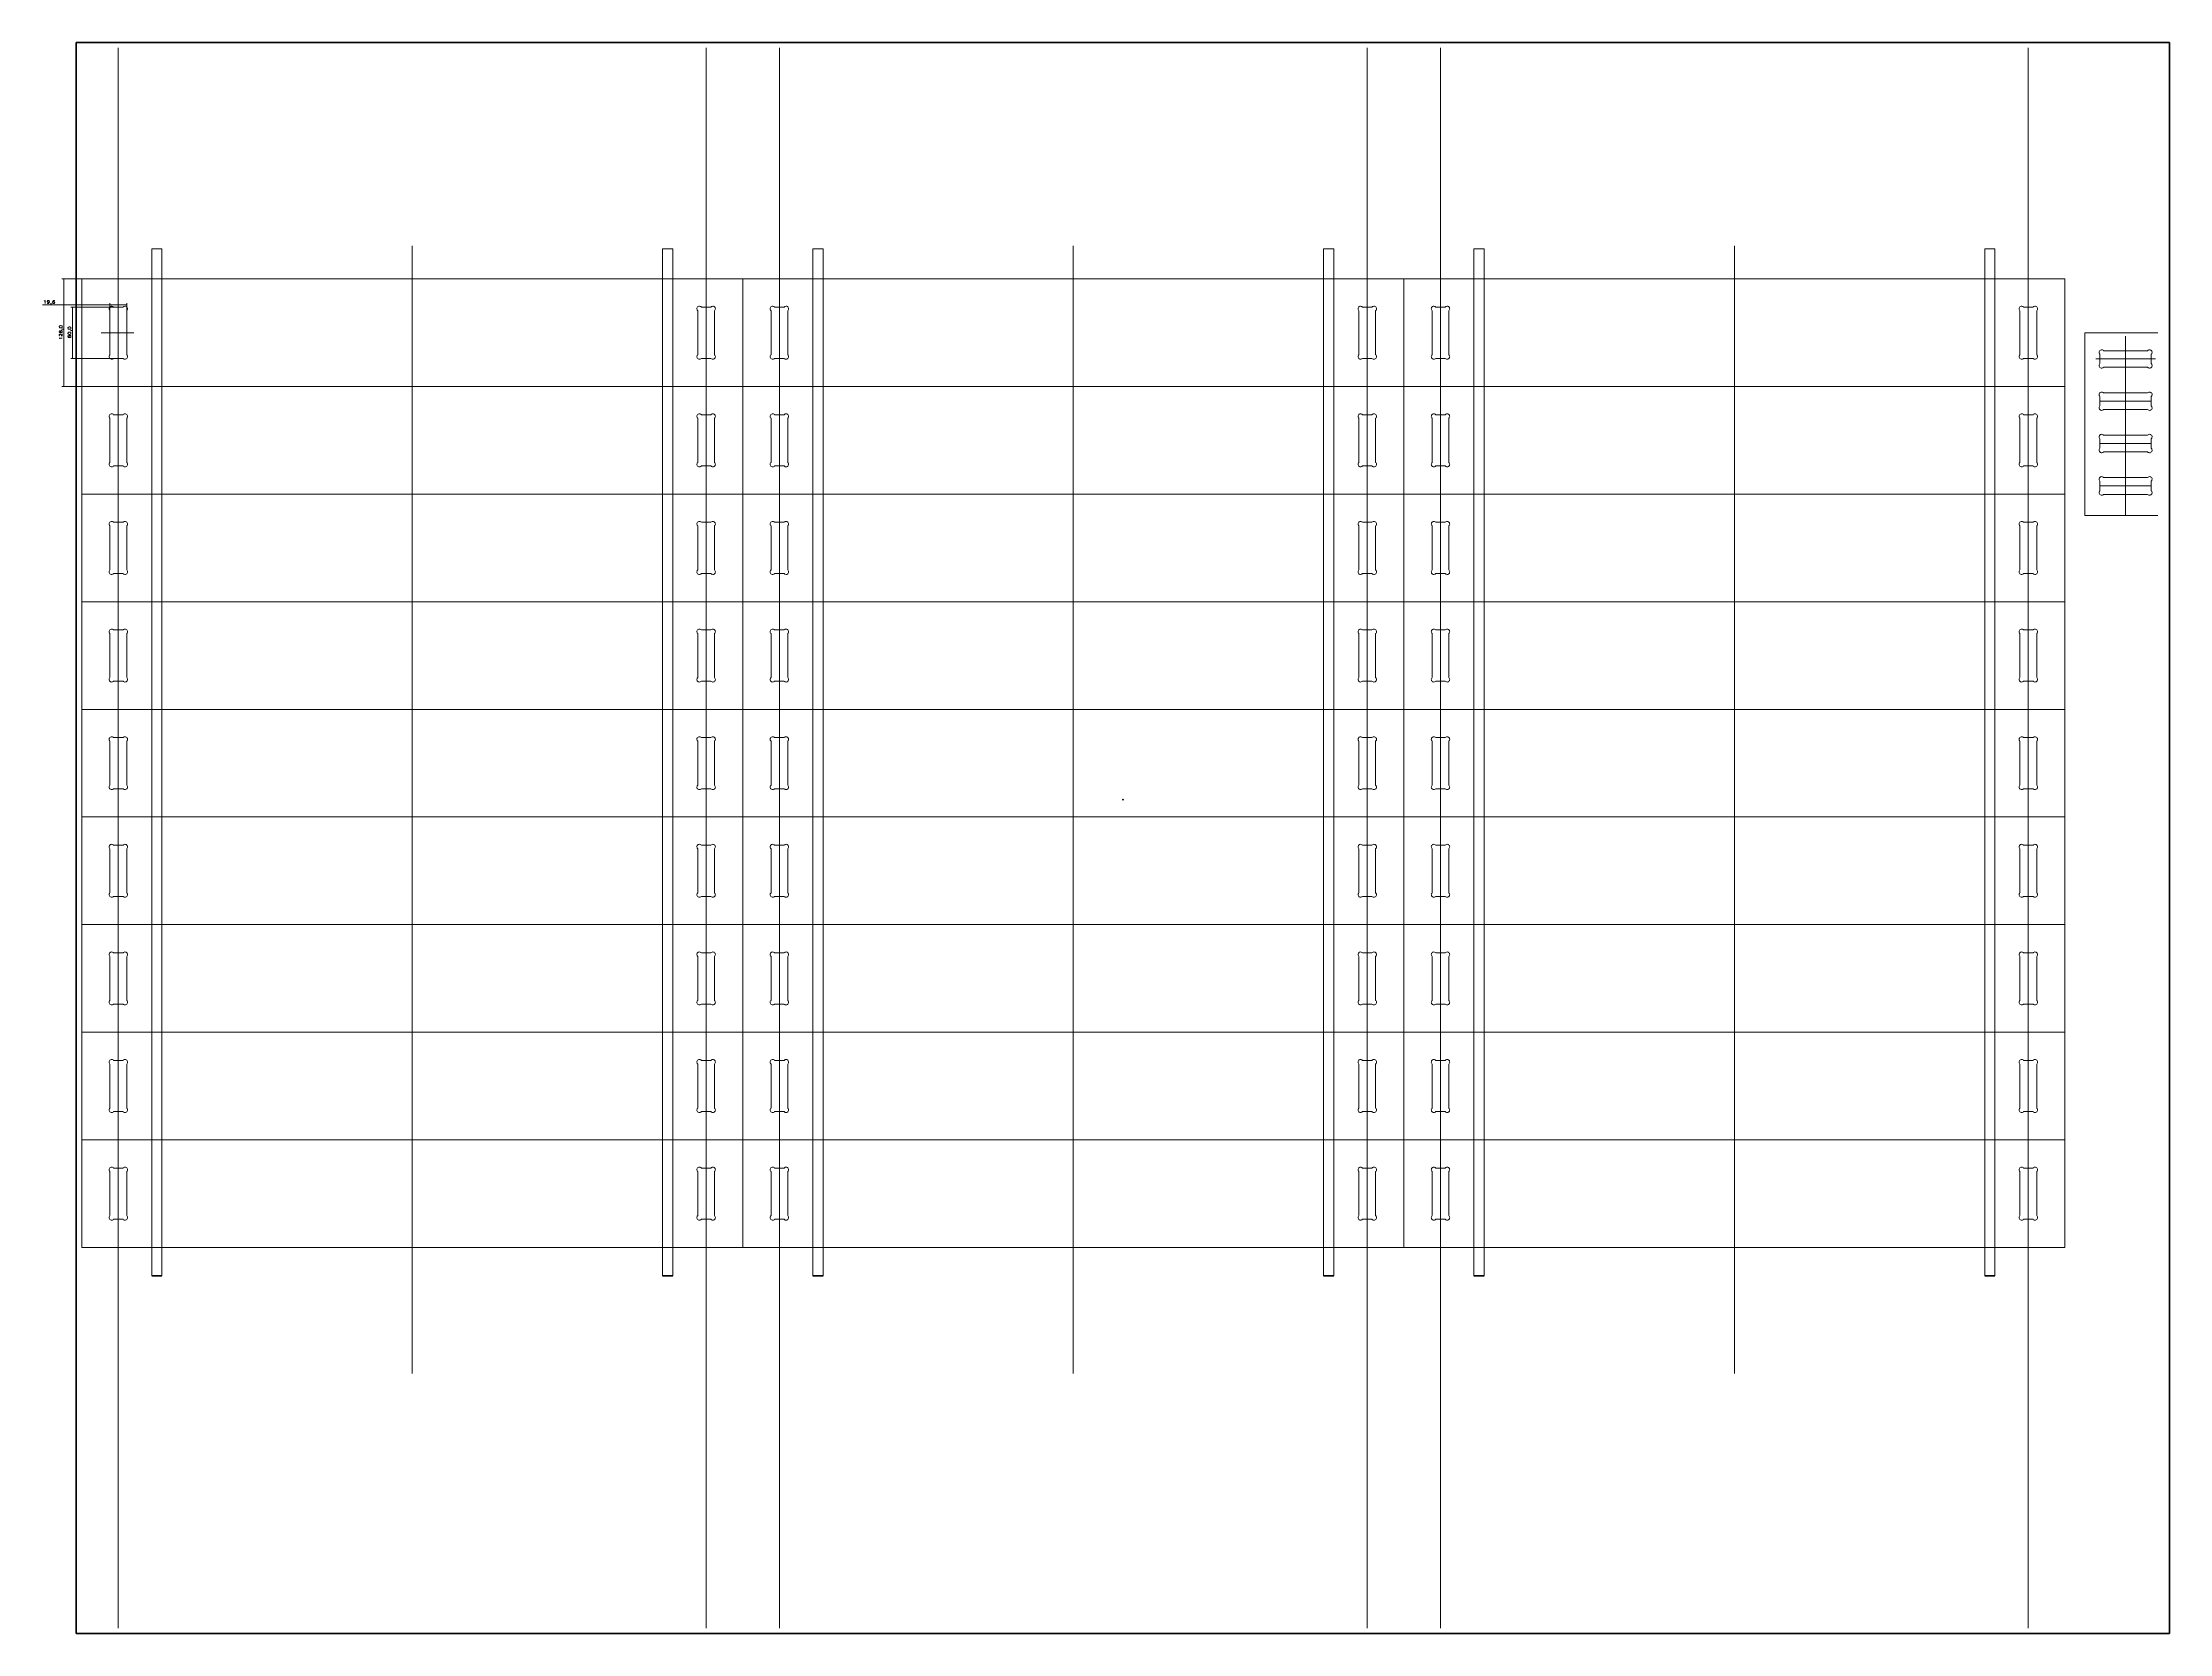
# Model space of a CAD drawing. Header units: millimetres. Extents: x -37 to 2453, y -407 to 1455.
import ezdxf
from ezdxf.lldxf.tags import DXFTag

# ---------------------------------------------------------------- set-up
doc = ezdxf.new("R2010")
doc.units = ezdxf.units.MM
doc.layers.add('1', color=7, linetype='Continuous', true_color=0xffffff)
doc.layers.add('23', color=7, linetype='Continuous', true_color=0xffffff)
doc.styles.add('blockfont', font='simplex.shx')
tags = doc.linetypes.add('PHANTOM', pattern=[50.5, 18, -6.5, 6.5, -6.5, 6.5, -6.5]).pattern_tags.tags
tags[14:15] = [DXFTag(74, 4), DXFTag(75, 0), DXFTag(340, '0'), DXFTag(46, 0.0), DXFTag(50, 0.0), DXFTag(44, 0.0), DXFTag(45, 0.0)]
tags[12:13] = [DXFTag(74, 4), DXFTag(75, 0), DXFTag(340, '0'), DXFTag(46, 0.0), DXFTag(50, 0.0), DXFTag(44, 0.0), DXFTag(45, 0.0)]
tags[10:11] = [DXFTag(74, 4), DXFTag(75, 0), DXFTag(340, '0'), DXFTag(46, 0.0), DXFTag(50, 0.0), DXFTag(44, 0.0), DXFTag(45, 0.0)]
tags[8:9] = [DXFTag(74, 4), DXFTag(75, 0), DXFTag(340, '0'), DXFTag(46, 0.0), DXFTag(50, 0.0), DXFTag(44, 0.0), DXFTag(45, 0.0)]
tags[6:7] = [DXFTag(74, 4), DXFTag(75, 0), DXFTag(340, '0'), DXFTag(46, 0.0), DXFTag(50, 0.0), DXFTag(44, 0.0), DXFTag(45, 0.0)]
tags[4:5] = [DXFTag(74, 4), DXFTag(75, 0), DXFTag(340, '0'), DXFTag(46, 0.0), DXFTag(50, 0.0), DXFTag(44, 0.0), DXFTag(45, 0.0)]

# ---------------------------------------------------------------- blocks, each defined once
blk = doc.blocks.new('_U0')
at = {"layer": '1', "color": 152, "lineweight": 13}
for p, q in [((9.099976, 1178.698367), (-13.954187, 1178.698367)), ((9.099976, 1052.698367), (-13.954187, 1052.698367))]:
    blk.add_line(p, q, dxfattribs=at)
at = {"layer": '1', "color": 27, "lineweight": 13}
blk.add_line((-11.954187, 1052.698367), (-11.954187, 1178.698367), dxfattribs=at)
at = {"layer": '1', "color": 27, "lineweight": 70}
for points in [[(-11.954187, 1178.698367), (-11.016365, 1175.19837), (-12.892009, 1175.198363), (-11.954187, 1178.698367)], [(-11.954187, 1052.698367), (-12.892009, 1056.198363), (-11.016365, 1056.19837), (-11.954187, 1052.698367)]]:
    blk.add_solid(points, dxfattribs=at)
at = {"layer": '1', "color": 23, "linetype": 'Continuous', "lineweight": 13, "insert": (-12.573979, 1107.214513), "char_height": 3.5, "attachment_point": 7, "rotation": 90, "line_spacing_factor": 0.903614, "style": 'blockfont'}
blk.add_mtext('\\W1.2899;126,0', dxfattribs=at)
blk = doc.blocks.new('_U1')
at = {"layer": '1', "color": 152, "lineweight": 13}
for p, q in [((46.436044, 1145.698367), (-3.768401, 1145.698367)), ((46.436044, 1085.698367), (-3.768401, 1085.698367))]:
    blk.add_line(p, q, dxfattribs=at)
at = {"layer": '1', "color": 27, "lineweight": 13}
blk.add_line((-1.768401, 1085.698367), (-1.768401, 1145.698367), dxfattribs=at)
at = {"layer": '1', "color": 27, "lineweight": 70}
for points in [[(-1.768401, 1145.698367), (-0.830579, 1142.19837), (-2.706223, 1142.198363), (-1.768401, 1145.698367)], [(-1.768401, 1085.698367), (-2.706223, 1089.198363), (-0.830579, 1089.19837), (-1.768401, 1085.698367)]]:
    blk.add_solid(points, dxfattribs=at)
at = {"layer": '1', "color": 23, "linetype": 'Continuous', "lineweight": 13, "insert": (-2.388193, 1109.121283), "char_height": 3.5, "attachment_point": 7, "rotation": 90, "line_spacing_factor": 0.903614, "style": 'blockfont'}
blk.add_mtext('\\W1.3321;60,0', dxfattribs=at)
blk = doc.blocks.new('_U2')
at = {"layer": '1', "color": 27, "lineweight": 13}
blk.add_line((61.799976, 1148.206137), (-36.730929, 1148.206137), dxfattribs=at)
at = {"layer": '1', "color": 152, "lineweight": 13}
for p, q in [((42.199976, 1141.462299), (42.199976, 1150.206137)), ((61.799976, 1141.462299), (61.799976, 1150.206137))]:
    blk.add_line(p, q, dxfattribs=at)
at = {"layer": '1', "color": 27, "lineweight": 70}
for points in [[(42.199976, 1148.206137), (45.699972, 1149.143959), (45.699979, 1147.268315), (42.199976, 1148.206137)], [(61.799976, 1148.206137), (58.299979, 1147.268315), (58.299972, 1149.143959), (61.799976, 1148.206137)]]:
    blk.add_solid(points, dxfattribs=at)
at = {"layer": '1', "color": 23, "linetype": 'Continuous', "lineweight": 13, "insert": (-35.855929, 1148.825929), "char_height": 3.5, "attachment_point": 7, "line_spacing_factor": 0.903614, "style": 'blockfont'}
blk.add_mtext('\\W1.3321;19,6', dxfattribs=at)

msp = doc.modelspace()

# ---------------------------------------------------------------- linework, layer by layer
at = {"layer": '1', "color": 251, "linetype": 'Continuous', "lineweight": 70}
for p, q in [((2.749976, -407.251633), (2.749976, 1455.448367)), ((2453.449976, 1455.448367), (2.749976, 1455.448367)), ((2453.449976, 1455.448367), (2453.449976, -407.251633)), ((2.749976, -407.251633), (2453.449976, -407.251633))]:
    msp.add_line(p, q, dxfattribs=at)
at = {"layer": '1', "color": 172, "linetype": 'PHANTOM', "lineweight": 18}
for p, q in [((51.999976, 1449.098367), (51.999976, -400.901633)), ((740.199976, 1449.098367), (740.199976, -400.901633)), ((825.999976, 1449.098367), (825.999976, -400.901633)), ((1514.199976, 1449.098367), (1514.199976, -400.901633)), ((1599.999976, 1449.098367), (1599.999976, -400.901633)), ((2288.199976, 1449.098367), (2288.199976, -400.901633)), ((396.099976, 1217.233797), (396.099976, -102.766203)), ((1170.099976, 1217.233797), (1170.099976, -102.766203)), ((1944.099976, 1217.233797), (1944.099976, -102.766203)), ((32.099976, 1115.698367), (70.099976, 1115.698367)), ((2402.102885, 1111.649952), (2402.102885, 901.649952)), ((2367.2574, 1084.962299), (2437.2574, 1084.962299)), ((2372.102885, 1035.512299), (2432.102885, 1035.512299)), ((2372.102885, 985.962299), (2432.102885, 985.962299)), ((2372.102885, 936.312299), (2432.102885, 936.312299))]:
    msp.add_line(p, q, dxfattribs=at)
at = {"layer": '1', "color": 172, "linetype": 'Continuous', "lineweight": 18}
for p, q in [((91.099976, 11.390993), (91.099976, 1214.098367)), ((91.099976, 1214.098367), (103.099976, 1214.098367)), ((103.099976, 1214.098367), (103.099976, 11.390993)), ((701.099976, 1214.098367), (689.099976, 1214.098367)), ((689.099976, 1214.098367), (689.099976, 11.390993)), ((701.099976, 11.390993), (701.099976, 1214.098367)), ((865.099976, 1214.098367), (877.099976, 1214.098367)), ((865.099976, 11.390993), (865.099976, 1214.098367)), ((877.099976, 1214.098367), (877.099976, 11.390993)), ((1463.099976, 1214.098367), (1463.099976, 11.390993)), ((1475.099976, 1214.098367), (1463.099976, 1214.098367)), ((1475.099976, 11.390993), (1475.099976, 1214.098367)), ((1639.099976, 1214.098367), (1651.099976, 1214.098367)), ((1639.099976, 11.390993), (1639.099976, 1214.098367)), ((1651.099976, 1214.098367), (1651.099976, 11.390993)), ((2237.099976, 1214.098367), (2237.099976, 11.390993)), ((2249.099976, 1214.098367), (2237.099976, 1214.098367)), ((2249.099976, 11.390993), (2249.099976, 1214.098367)), ((9.099976, 44.698367), (9.099976, 1178.698367)), ((9.099976, 1178.698367), (2331.099976, 1178.698367)), ((783.099976, 1178.698367), (783.099976, 44.698367)), ((1557.099976, 1178.698367), (1557.099976, 44.698367)), ((2331.099976, 1178.698367), (2331.099976, 44.698367)), ((46.436044, 1145.698367), (57.563908, 1145.698367)), ((745.763908, 1145.698367), (734.636044, 1145.698367)), ((820.436044, 1145.698367), (831.563908, 1145.698367)), ((1519.763908, 1145.698367), (1508.636044, 1145.698367)), ((1594.436044, 1145.698367), (1605.563908, 1145.698367)), ((2293.763908, 1145.698367), (2282.636044, 1145.698367)), ((42.199976, 1089.934435), (42.199976, 1141.462299)), ((61.799976, 1141.462299), (61.799976, 1089.934435)), ((730.399976, 1141.462299), (730.399976, 1089.934435)), ((749.999976, 1089.934435), (749.999976, 1141.462299)), ((816.199976, 1089.934435), (816.199976, 1141.462299)), ((835.799976, 1141.462299), (835.799976, 1089.934435)), ((1504.399976, 1141.462299), (1504.399976, 1089.934435)), ((1523.999976, 1089.934435), (1523.999976, 1141.462299)), ((1590.199976, 1089.934435), (1590.199976, 1141.462299)), ((1609.799976, 1141.462299), (1609.799976, 1089.934435)), ((2278.399976, 1141.462299), (2278.399976, 1089.934435)), ((2297.999976, 1089.934435), (2297.999976, 1141.462299)), ((2354.542222, 1115.698367), (2439.912596, 1115.698367)), ((2354.542222, 901.649952), (2354.542222, 1115.698367)), ((57.563908, 1085.698367), (46.436044, 1085.698367)), ((734.636044, 1085.698367), (745.763908, 1085.698367)), ((831.563908, 1085.698367), (820.436044, 1085.698367)), ((1508.636044, 1085.698367), (1519.763908, 1085.698367)), ((1605.563908, 1085.698367), (1594.436044, 1085.698367)), ((2282.636044, 1085.698367), (2293.763908, 1085.698367)), ((2372.102885, 1079.498367), (2372.102885, 1090.426231)), ((2376.338953, 1094.662299), (2427.866817, 1094.662299)), ((2376.338953, 1075.262299), (2427.866817, 1075.262299)), ((2432.102885, 1090.426231), (2432.102885, 1079.498367)), ((9.099976, 1052.698367), (2331.099976, 1052.698367)), ((2372.102885, 1029.998367), (2372.102885, 1041.026231)), ((2376.338953, 1045.262299), (2427.866817, 1045.262299)), ((2376.338953, 1025.762299), (2427.866817, 1025.762299)), ((2432.102885, 1041.026231), (2432.102885, 1029.998367)), ((42.199976, 1015.462299), (42.199976, 963.934435)), ((57.563908, 1019.698367), (46.436044, 1019.698367)), ((61.799976, 963.934435), (61.799976, 1015.462299)), ((730.399976, 963.934435), (730.399976, 1015.462299)), ((734.636044, 1019.698367), (745.763908, 1019.698367)), ((749.999976, 1015.462299), (749.999976, 963.934435)), ((816.199976, 1015.462299), (816.199976, 963.934435)), ((831.563908, 1019.698367), (820.436044, 1019.698367)), ((835.799976, 963.934435), (835.799976, 1015.462299)), ((1504.399976, 963.934435), (1504.399976, 1015.462299)), ((1508.636044, 1019.698367), (1519.763908, 1019.698367)), ((1523.999976, 1015.462299), (1523.999976, 963.934435)), ((1590.199976, 1015.462299), (1590.199976, 963.934435)), ((1605.563908, 1019.698367), (1594.436044, 1019.698367)), ((1609.799976, 963.934435), (1609.799976, 1015.462299)), ((2278.399976, 963.934435), (2278.399976, 1015.462299)), ((2282.636044, 1019.698367), (2293.763908, 1019.698367)), ((2297.999976, 1015.462299), (2297.999976, 963.934435)), ((2372.102885, 980.398367), (2372.102885, 991.526231)), ((2376.338953, 995.762299), (2427.866817, 995.762299)), ((2376.338953, 976.162299), (2427.866817, 976.162299)), ((2432.102885, 991.526231), (2432.102885, 980.398367)), ((46.436044, 959.698367), (57.563908, 959.698367)), ((745.763908, 959.698367), (734.636044, 959.698367)), ((820.436044, 959.698367), (831.563908, 959.698367)), ((1519.763908, 959.698367), (1508.636044, 959.698367)), ((1594.436044, 959.698367), (1605.563908, 959.698367)), ((2293.763908, 959.698367), (2282.636044, 959.698367)), ((9.099976, 926.698367), (2331.099976, 926.698367)), ((2372.102885, 930.698367), (2372.102885, 941.926231)), ((2376.338953, 946.162299), (2427.866817, 946.162299)), ((2427.866817, 926.462299), (2376.338953, 926.462299)), ((2432.102885, 941.926231), (2432.102885, 930.698367)), ((2439.912596, 901.649952), (2354.542222, 901.649952)), ((42.199976, 837.934435), (42.199976, 889.462299)), ((46.436044, 893.698367), (57.563908, 893.698367)), ((61.799976, 889.462299), (61.799976, 837.934435)), ((730.399976, 889.462299), (730.399976, 837.934435)), ((745.763908, 893.698367), (734.636044, 893.698367)), ((749.999976, 837.934435), (749.999976, 889.462299)), ((816.199976, 837.934435), (816.199976, 889.462299)), ((820.436044, 893.698367), (831.563908, 893.698367)), ((835.799976, 889.462299), (835.799976, 837.934435)), ((1504.399976, 889.462299), (1504.399976, 837.934435)), ((1519.763908, 893.698367), (1508.636044, 893.698367)), ((1523.999976, 837.934435), (1523.999976, 889.462299)), ((1590.199976, 837.934435), (1590.199976, 889.462299)), ((1594.436044, 893.698367), (1605.563908, 893.698367)), ((1609.799976, 889.462299), (1609.799976, 837.934435)), ((2278.399976, 889.462299), (2278.399976, 837.934435)), ((2293.763908, 893.698367), (2282.636044, 893.698367)), ((2297.999976, 837.934435), (2297.999976, 889.462299)), ((57.563908, 833.698367), (46.436044, 833.698367)), ((734.636044, 833.698367), (745.763908, 833.698367)), ((831.563908, 833.698367), (820.436044, 833.698367)), ((1508.636044, 833.698367), (1519.763908, 833.698367)), ((1605.563908, 833.698367), (1594.436044, 833.698367)), ((2282.636044, 833.698367), (2293.763908, 833.698367)), ((9.099976, 800.698367), (2331.099976, 800.698367)), ((42.199976, 763.462299), (42.199976, 711.934435)), ((57.563908, 767.698367), (46.436044, 767.698367)), ((61.799976, 711.934435), (61.799976, 763.462299)), ((730.399976, 711.934435), (730.399976, 763.462299)), ((734.636044, 767.698367), (745.763908, 767.698367)), ((749.999976, 763.462299), (749.999976, 711.934435)), ((816.199976, 763.462299), (816.199976, 711.934435)), ((831.563908, 767.698367), (820.436044, 767.698367)), ((835.799976, 711.934435), (835.799976, 763.462299)), ((1504.399976, 711.934435), (1504.399976, 763.462299)), ((1508.636044, 767.698367), (1519.763908, 767.698367)), ((1523.999976, 763.462299), (1523.999976, 711.934435)), ((1590.199976, 763.462299), (1590.199976, 711.934435)), ((1605.563908, 767.698367), (1594.436044, 767.698367)), ((1609.799976, 711.934435), (1609.799976, 763.462299)), ((2278.399976, 711.934435), (2278.399976, 763.462299)), ((2282.636044, 767.698367), (2293.763908, 767.698367)), ((2297.999976, 763.462299), (2297.999976, 711.934435)), ((46.436044, 707.698367), (57.563908, 707.698367)), ((745.763908, 707.698367), (734.636044, 707.698367)), ((820.436044, 707.698367), (831.563908, 707.698367)), ((1519.763908, 707.698367), (1508.636044, 707.698367)), ((1594.436044, 707.698367), (1605.563908, 707.698367)), ((2293.763908, 707.698367), (2282.636044, 707.698367)), ((9.099976, 674.698367), (2331.099976, 674.698367)), ((42.199976, 585.934435), (42.199976, 637.462299)), ((46.436044, 641.698367), (57.563908, 641.698367)), ((61.799976, 637.462299), (61.799976, 585.934435)), ((730.399976, 637.462299), (730.399976, 585.934435)), ((745.763908, 641.698367), (734.636044, 641.698367)), ((749.999976, 585.934435), (749.999976, 637.462299)), ((816.199976, 585.934435), (816.199976, 637.462299)), ((820.436044, 641.698367), (831.563908, 641.698367)), ((835.799976, 637.462299), (835.799976, 585.934435)), ((1504.399976, 637.462299), (1504.399976, 585.934435)), ((1519.763908, 641.698367), (1508.636044, 641.698367)), ((1523.999976, 585.934435), (1523.999976, 637.462299)), ((1590.199976, 585.934435), (1590.199976, 637.462299)), ((1594.436044, 641.698367), (1605.563908, 641.698367)), ((1609.799976, 637.462299), (1609.799976, 585.934435)), ((2278.399976, 637.462299), (2278.399976, 585.934435)), ((2293.763908, 641.698367), (2282.636044, 641.698367)), ((2297.999976, 585.934435), (2297.999976, 637.462299)), ((57.563908, 581.698367), (46.436044, 581.698367)), ((734.636044, 581.698367), (745.763908, 581.698367)), ((831.563908, 581.698367), (820.436044, 581.698367)), ((1508.636044, 581.698367), (1519.763908, 581.698367)), ((1605.563908, 581.698367), (1594.436044, 581.698367)), ((2282.636044, 581.698367), (2293.763908, 581.698367)), ((9.099976, 548.698367), (2331.099976, 548.698367)), ((42.199976, 511.462299), (42.199976, 459.934435)), ((57.563908, 515.698367), (46.436044, 515.698367)), ((61.799976, 459.934435), (61.799976, 511.462299)), ((730.399976, 459.934435), (730.399976, 511.462299)), ((734.636044, 515.698367), (745.763908, 515.698367)), ((749.999976, 511.462299), (749.999976, 459.934435)), ((816.199976, 511.462299), (816.199976, 459.934435)), ((831.563908, 515.698367), (820.436044, 515.698367)), ((835.799976, 459.934435), (835.799976, 511.462299)), ((1504.399976, 459.934435), (1504.399976, 511.462299)), ((1508.636044, 515.698367), (1519.763908, 515.698367)), ((1523.999976, 511.462299), (1523.999976, 459.934435)), ((1590.199976, 511.462299), (1590.199976, 459.934435)), ((1605.563908, 515.698367), (1594.436044, 515.698367)), ((1609.799976, 459.934435), (1609.799976, 511.462299)), ((2278.399976, 459.934435), (2278.399976, 511.462299)), ((2282.636044, 515.698367), (2293.763908, 515.698367)), ((2297.999976, 511.462299), (2297.999976, 459.934435)), ((46.436044, 455.698367), (57.563908, 455.698367)), ((745.763908, 455.698367), (734.636044, 455.698367)), ((820.436044, 455.698367), (831.563908, 455.698367)), ((1519.763908, 455.698367), (1508.636044, 455.698367)), ((1594.436044, 455.698367), (1605.563908, 455.698367)), ((2293.763908, 455.698367), (2282.636044, 455.698367)), ((9.099976, 422.698367), (2331.099976, 422.698367)), ((42.199976, 333.934435), (42.199976, 385.462299)), ((46.436044, 389.698367), (57.563908, 389.698367)), ((61.799976, 385.462299), (61.799976, 333.934435)), ((730.399976, 385.462299), (730.399976, 333.934435)), ((745.763908, 389.698367), (734.636044, 389.698367)), ((749.999976, 333.934435), (749.999976, 385.462299)), ((816.199976, 333.934435), (816.199976, 385.462299)), ((820.436044, 389.698367), (831.563908, 389.698367)), ((835.799976, 385.462299), (835.799976, 333.934435)), ((1504.399976, 385.462299), (1504.399976, 333.934435)), ((1519.763908, 389.698367), (1508.636044, 389.698367)), ((1523.999976, 333.934435), (1523.999976, 385.462299)), ((1590.199976, 333.934435), (1590.199976, 385.462299)), ((1594.436044, 389.698367), (1605.563908, 389.698367)), ((1609.799976, 385.462299), (1609.799976, 333.934435)), ((2278.399976, 385.462299), (2278.399976, 333.934435)), ((2293.763908, 389.698367), (2282.636044, 389.698367)), ((2297.999976, 333.934435), (2297.999976, 385.462299)), ((57.563908, 329.698367), (46.436044, 329.698367)), ((734.636044, 329.698367), (745.763908, 329.698367)), ((831.563908, 329.698367), (820.436044, 329.698367)), ((1508.636044, 329.698367), (1519.763908, 329.698367)), ((1605.563908, 329.698367), (1594.436044, 329.698367)), ((2282.636044, 329.698367), (2293.763908, 329.698367)), ((9.099976, 296.698367), (2331.099976, 296.698367)), ((42.199976, 259.462299), (42.199976, 207.934435)), ((57.563908, 263.698367), (46.436044, 263.698367)), ((61.799976, 207.934435), (61.799976, 259.462299)), ((730.399976, 207.934435), (730.399976, 259.462299)), ((734.636044, 263.698367), (745.763908, 263.698367)), ((749.999976, 259.462299), (749.999976, 207.934435)), ((816.199976, 259.462299), (816.199976, 207.934435)), ((831.563908, 263.698367), (820.436044, 263.698367)), ((835.799976, 207.934435), (835.799976, 259.462299)), ((1504.399976, 207.934435), (1504.399976, 259.462299)), ((1508.636044, 263.698367), (1519.763908, 263.698367)), ((1523.999976, 259.462299), (1523.999976, 207.934435)), ((1590.199976, 259.462299), (1590.199976, 207.934435)), ((1605.563908, 263.698367), (1594.436044, 263.698367)), ((1609.799976, 207.934435), (1609.799976, 259.462299)), ((2278.399976, 207.934435), (2278.399976, 259.462299)), ((2282.636044, 263.698367), (2293.763908, 263.698367)), ((2297.999976, 259.462299), (2297.999976, 207.934435)), ((46.436044, 203.698367), (57.563908, 203.698367)), ((745.763908, 203.698367), (734.636044, 203.698367)), ((820.436044, 203.698367), (831.563908, 203.698367)), ((1519.763908, 203.698367), (1508.636044, 203.698367)), ((1594.436044, 203.698367), (1605.563908, 203.698367)), ((2293.763908, 203.698367), (2282.636044, 203.698367)), ((9.099976, 170.698367), (2331.099976, 170.698367)), ((42.199976, 81.934435), (42.199976, 133.462299)), ((46.436044, 137.698367), (57.563908, 137.698367)), ((61.799976, 133.462299), (61.799976, 81.934435)), ((730.399976, 133.462299), (730.399976, 81.934435)), ((745.763908, 137.698367), (734.636044, 137.698367)), ((749.999976, 81.934435), (749.999976, 133.462299)), ((816.199976, 81.934435), (816.199976, 133.462299)), ((820.436044, 137.698367), (831.563908, 137.698367)), ((835.799976, 133.462299), (835.799976, 81.934435)), ((1504.399976, 133.462299), (1504.399976, 81.934435)), ((1519.763908, 137.698367), (1508.636044, 137.698367)), ((1523.999976, 81.934435), (1523.999976, 133.462299)), ((1590.199976, 81.934435), (1590.199976, 133.462299)), ((1594.436044, 137.698367), (1605.563908, 137.698367)), ((1609.799976, 133.462299), (1609.799976, 81.934435)), ((2278.399976, 133.462299), (2278.399976, 81.934435)), ((2293.763908, 137.698367), (2282.636044, 137.698367)), ((2297.999976, 81.934435), (2297.999976, 133.462299)), ((57.563908, 77.698367), (46.436044, 77.698367)), ((734.636044, 77.698367), (745.763908, 77.698367)), ((831.563908, 77.698367), (820.436044, 77.698367)), ((1508.636044, 77.698367), (1519.763908, 77.698367)), ((1605.563908, 77.698367), (1594.436044, 77.698367)), ((2282.636044, 77.698367), (2293.763908, 77.698367)), ((9.099976, 44.698367), (2331.099976, 44.698367))]:
    msp.add_line(p, q, dxfattribs=at)
at = {"layer": '1', "color": 163, "linetype": 'Continuous', "lineweight": 70}
for p, q in [((91.099976, 11.390993), (103.099976, 11.390993)), ((689.099976, 11.390993), (701.099976, 11.390993)), ((865.099976, 11.390993), (877.099976, 11.390993)), ((1463.099976, 11.390993), (1475.099976, 11.390993)), ((1639.099976, 11.390993), (1651.099976, 11.390993)), ((2237.099976, 11.390993), (2249.099976, 11.390993))]:
    msp.add_line(p, q, dxfattribs=at)
at = {"layer": '1', "color": 172, "linetype": 'Continuous', "lineweight": 18}
for centre, start, end in [((44.199976, 1143.698367), 41.810315, 228.189685), ((59.799976, 1143.698367), 311.810315, 138.189685), ((732.399976, 1143.698367), 41.810315, 228.189685), ((747.999976, 1143.698367), 311.810315, 138.189685), ((818.199976, 1143.698367), 41.810315, 228.189685), ((833.799976, 1143.698367), 311.810315, 138.189685), ((1506.399976, 1143.698367), 41.810315, 228.189685), ((1521.999976, 1143.698367), 311.810315, 138.189685), ((1592.199976, 1143.698367), 41.810315, 228.189685), ((1607.799976, 1143.698367), 311.810315, 138.189685), ((2280.399976, 1143.698367), 41.810315, 228.189685), ((2295.999976, 1143.698367), 311.810315, 138.189685), ((44.199976, 1087.698367), 131.810315, 318.189685), ((59.799976, 1087.698367), 221.810315, 48.189685), ((732.399976, 1087.698367), 131.810315, 318.189685), ((747.999976, 1087.698367), 221.810315, 48.189685), ((818.199976, 1087.698367), 131.810315, 318.189685), ((833.799976, 1087.698367), 221.810315, 48.189685), ((1506.399976, 1087.698367), 131.810315, 318.189685), ((1521.999976, 1087.698367), 221.810315, 48.189685), ((1592.199976, 1087.698367), 131.810315, 318.189685), ((1607.799976, 1087.698367), 221.810315, 48.189685), ((2280.399976, 1087.698367), 131.810315, 318.189685), ((2295.999976, 1087.698367), 221.810315, 48.189685), ((2374.102885, 1092.662299), 41.810315, 228.189685), ((2374.102885, 1077.262299), 131.810315, 318.189685), ((2430.102885, 1092.662299), 311.810315, 138.189685), ((2430.102885, 1077.262299), 221.810315, 48.189685), ((2374.102885, 1043.262299), 41.810315, 228.189685), ((2430.102885, 1043.262299), 311.810315, 138.189685), ((2374.102885, 1027.762299), 131.810315, 318.189685), ((2430.102885, 1027.762299), 221.810315, 48.189685), ((44.199976, 1017.698367), 41.810315, 228.189685), ((59.799976, 1017.698367), 311.810315, 138.189685), ((732.399976, 1017.698367), 41.810315, 228.189685), ((747.999976, 1017.698367), 311.810315, 138.189685), ((818.199976, 1017.698367), 41.810315, 228.189685), ((833.799976, 1017.698367), 311.810315, 138.189685), ((1506.399976, 1017.698367), 41.810315, 228.189685), ((1521.999976, 1017.698367), 311.810315, 138.189685), ((1592.199976, 1017.698367), 41.810315, 228.189685), ((1607.799976, 1017.698367), 311.810315, 138.189685), ((2280.399976, 1017.698367), 41.810315, 228.189685), ((2295.999976, 1017.698367), 311.810315, 138.189685), ((2374.102885, 993.762299), 41.810315, 228.189685), ((2430.102885, 993.762299), 311.810315, 138.189685), ((2374.102885, 978.162299), 131.810315, 318.189685), ((2430.102885, 978.162299), 221.810315, 48.189685), ((44.199976, 961.698367), 131.810315, 318.189685), ((59.799976, 961.698367), 221.810315, 48.189685), ((732.399976, 961.698367), 131.810315, 318.189685), ((747.999976, 961.698367), 221.810315, 48.189685), ((818.199976, 961.698367), 131.810315, 318.189685), ((833.799976, 961.698367), 221.810315, 48.189685), ((1506.399976, 961.698367), 131.810315, 318.189685), ((1521.999976, 961.698367), 221.810315, 48.189685), ((1592.199976, 961.698367), 131.810315, 318.189685), ((1607.799976, 961.698367), 221.810315, 48.189685), ((2280.399976, 961.698367), 131.810315, 318.189685), ((2295.999976, 961.698367), 221.810315, 48.189685), ((2374.102885, 944.162299), 41.810315, 228.189685), ((2430.102885, 944.162299), 311.810315, 138.189685), ((2374.102885, 928.462299), 131.810315, 318.189685), ((2430.102885, 928.462299), 221.810315, 48.189685), ((44.199976, 891.698367), 41.810315, 228.189685), ((59.799976, 891.698367), 311.810315, 138.189685), ((732.399976, 891.698367), 41.810315, 228.189685), ((747.999976, 891.698367), 311.810315, 138.189685), ((818.199976, 891.698367), 41.810315, 228.189685), ((833.799976, 891.698367), 311.810315, 138.189685), ((1506.399976, 891.698367), 41.810315, 228.189685), ((1521.999976, 891.698367), 311.810315, 138.189685), ((1592.199976, 891.698367), 41.810315, 228.189685), ((1607.799976, 891.698367), 311.810315, 138.189685), ((2280.399976, 891.698367), 41.810315, 228.189685), ((2295.999976, 891.698367), 311.810315, 138.189685), ((44.199976, 835.698367), 131.810315, 318.189685), ((59.799976, 835.698367), 221.810315, 48.189685), ((732.399976, 835.698367), 131.810315, 318.189685), ((747.999976, 835.698367), 221.810315, 48.189685), ((818.199976, 835.698367), 131.810315, 318.189685), ((833.799976, 835.698367), 221.810315, 48.189685), ((1506.399976, 835.698367), 131.810315, 318.189685), ((1521.999976, 835.698367), 221.810315, 48.189685), ((1592.199976, 835.698367), 131.810315, 318.189685), ((1607.799976, 835.698367), 221.810315, 48.189685), ((2280.399976, 835.698367), 131.810315, 318.189685), ((2295.999976, 835.698367), 221.810315, 48.189685), ((44.199976, 765.698367), 41.810315, 228.189685), ((59.799976, 765.698367), 311.810315, 138.189685), ((732.399976, 765.698367), 41.810315, 228.189685), ((747.999976, 765.698367), 311.810315, 138.189685), ((818.199976, 765.698367), 41.810315, 228.189685), ((833.799976, 765.698367), 311.810315, 138.189685), ((1506.399976, 765.698367), 41.810315, 228.189685), ((1521.999976, 765.698367), 311.810315, 138.189685), ((1592.199976, 765.698367), 41.810315, 228.189685), ((1607.799976, 765.698367), 311.810315, 138.189685), ((2280.399976, 765.698367), 41.810315, 228.189685), ((2295.999976, 765.698367), 311.810315, 138.189685), ((44.199976, 709.698367), 131.810315, 318.189685), ((59.799976, 709.698367), 221.810315, 48.189685), ((732.399976, 709.698367), 131.810315, 318.189685), ((747.999976, 709.698367), 221.810315, 48.189685), ((818.199976, 709.698367), 131.810315, 318.189685), ((833.799976, 709.698367), 221.810315, 48.189685), ((1506.399976, 709.698367), 131.810315, 318.189685), ((1521.999976, 709.698367), 221.810315, 48.189685), ((1592.199976, 709.698367), 131.810315, 318.189685), ((1607.799976, 709.698367), 221.810315, 48.189685), ((2280.399976, 709.698367), 131.810315, 318.189685), ((2295.999976, 709.698367), 221.810315, 48.189685), ((44.199976, 639.698367), 41.810315, 228.189685), ((59.799976, 639.698367), 311.810315, 138.189685), ((732.399976, 639.698367), 41.810315, 228.189685), ((747.999976, 639.698367), 311.810315, 138.189685), ((818.199976, 639.698367), 41.810315, 228.189685), ((833.799976, 639.698367), 311.810315, 138.189685), ((1506.399976, 639.698367), 41.810315, 228.189685), ((1521.999976, 639.698367), 311.810315, 138.189685), ((1592.199976, 639.698367), 41.810315, 228.189685), ((1607.799976, 639.698367), 311.810315, 138.189685), ((2280.399976, 639.698367), 41.810315, 228.189685), ((2295.999976, 639.698367), 311.810315, 138.189685), ((44.199976, 583.698367), 131.810315, 318.189685), ((59.799976, 583.698367), 221.810315, 48.189685), ((732.399976, 583.698367), 131.810315, 318.189685), ((747.999976, 583.698367), 221.810315, 48.189685), ((818.199976, 583.698367), 131.810315, 318.189685), ((833.799976, 583.698367), 221.810315, 48.189685), ((1506.399976, 583.698367), 131.810315, 318.189685), ((1521.999976, 583.698367), 221.810315, 48.189685), ((1592.199976, 583.698367), 131.810315, 318.189685), ((1607.799976, 583.698367), 221.810315, 48.189685), ((2280.399976, 583.698367), 131.810315, 318.189685), ((2295.999976, 583.698367), 221.810315, 48.189685), ((44.199976, 513.698367), 41.810315, 228.189685), ((59.799976, 513.698367), 311.810315, 138.189685), ((732.399976, 513.698367), 41.810315, 228.189685), ((747.999976, 513.698367), 311.810315, 138.189685), ((818.199976, 513.698367), 41.810315, 228.189685), ((833.799976, 513.698367), 311.810315, 138.189685), ((1506.399976, 513.698367), 41.810315, 228.189685), ((1521.999976, 513.698367), 311.810315, 138.189685), ((1592.199976, 513.698367), 41.810315, 228.189685), ((1607.799976, 513.698367), 311.810315, 138.189685), ((2280.399976, 513.698367), 41.810315, 228.189685), ((2295.999976, 513.698367), 311.810315, 138.189685), ((44.199976, 457.698367), 131.810315, 318.189685), ((59.799976, 457.698367), 221.810315, 48.189685), ((732.399976, 457.698367), 131.810315, 318.189685), ((747.999976, 457.698367), 221.810315, 48.189685), ((818.199976, 457.698367), 131.810315, 318.189685), ((833.799976, 457.698367), 221.810315, 48.189685), ((1506.399976, 457.698367), 131.810315, 318.189685), ((1521.999976, 457.698367), 221.810315, 48.189685), ((1592.199976, 457.698367), 131.810315, 318.189685), ((1607.799976, 457.698367), 221.810315, 48.189685), ((2280.399976, 457.698367), 131.810315, 318.189685), ((2295.999976, 457.698367), 221.810315, 48.189685), ((44.199976, 387.698367), 41.810315, 228.189685), ((59.799976, 387.698367), 311.810315, 138.189685), ((732.399976, 387.698367), 41.810315, 228.189685), ((747.999976, 387.698367), 311.810315, 138.189685), ((818.199976, 387.698367), 41.810315, 228.189685), ((833.799976, 387.698367), 311.810315, 138.189685), ((1506.399976, 387.698367), 41.810315, 228.189685), ((1521.999976, 387.698367), 311.810315, 138.189685), ((1592.199976, 387.698367), 41.810315, 228.189685), ((1607.799976, 387.698367), 311.810315, 138.189685), ((2280.399976, 387.698367), 41.810315, 228.189685), ((2295.999976, 387.698367), 311.810315, 138.189685), ((44.199976, 331.698367), 131.810315, 318.189685), ((59.799976, 331.698367), 221.810315, 48.189685), ((732.399976, 331.698367), 131.810315, 318.189685), ((747.999976, 331.698367), 221.810315, 48.189685), ((818.199976, 331.698367), 131.810315, 318.189685), ((833.799976, 331.698367), 221.810315, 48.189685), ((1506.399976, 331.698367), 131.810315, 318.189685), ((1521.999976, 331.698367), 221.810315, 48.189685), ((1592.199976, 331.698367), 131.810315, 318.189685), ((1607.799976, 331.698367), 221.810315, 48.189685), ((2280.399976, 331.698367), 131.810315, 318.189685), ((2295.999976, 331.698367), 221.810315, 48.189685), ((44.199976, 261.698367), 41.810315, 228.189685), ((59.799976, 261.698367), 311.810315, 138.189685), ((732.399976, 261.698367), 41.810315, 228.189685), ((747.999976, 261.698367), 311.810315, 138.189685), ((818.199976, 261.698367), 41.810315, 228.189685), ((833.799976, 261.698367), 311.810315, 138.189685), ((1506.399976, 261.698367), 41.810315, 228.189685), ((1521.999976, 261.698367), 311.810315, 138.189685), ((1592.199976, 261.698367), 41.810315, 228.189685), ((1607.799976, 261.698367), 311.810315, 138.189685), ((2280.399976, 261.698367), 41.810315, 228.189685), ((2295.999976, 261.698367), 311.810315, 138.189685), ((44.199976, 205.698367), 131.810315, 318.189685), ((59.799976, 205.698367), 221.810315, 48.189685), ((732.399976, 205.698367), 131.810315, 318.189685), ((747.999976, 205.698367), 221.810315, 48.189685), ((818.199976, 205.698367), 131.810315, 318.189685), ((833.799976, 205.698367), 221.810315, 48.189685), ((1506.399976, 205.698367), 131.810315, 318.189685), ((1521.999976, 205.698367), 221.810315, 48.189685), ((1592.199976, 205.698367), 131.810315, 318.189685), ((1607.799976, 205.698367), 221.810315, 48.189685), ((2280.399976, 205.698367), 131.810315, 318.189685), ((2295.999976, 205.698367), 221.810315, 48.189685), ((44.199976, 135.698367), 41.810315, 228.189685), ((59.799976, 135.698367), 311.810315, 138.189685), ((732.399976, 135.698367), 41.810315, 228.189685), ((747.999976, 135.698367), 311.810315, 138.189685), ((818.199976, 135.698367), 41.810315, 228.189685), ((833.799976, 135.698367), 311.810315, 138.189685), ((1506.399976, 135.698367), 41.810315, 228.189685), ((1521.999976, 135.698367), 311.810315, 138.189685), ((1592.199976, 135.698367), 41.810315, 228.189685), ((1607.799976, 135.698367), 311.810315, 138.189685), ((2280.399976, 135.698367), 41.810315, 228.189685), ((2295.999976, 135.698367), 311.810315, 138.189685), ((44.199976, 79.698367), 131.810315, 318.189685), ((59.799976, 79.698367), 221.810315, 48.189685), ((732.399976, 79.698367), 131.810315, 318.189685), ((747.999976, 79.698367), 221.810315, 48.189685), ((818.199976, 79.698367), 131.810315, 318.189685), ((833.799976, 79.698367), 221.810315, 48.189685), ((1506.399976, 79.698367), 131.810315, 318.189685), ((1521.999976, 79.698367), 221.810315, 48.189685), ((1592.199976, 79.698367), 131.810315, 318.189685), ((1607.799976, 79.698367), 221.810315, 48.189685), ((2280.399976, 79.698367), 131.810315, 318.189685), ((2295.999976, 79.698367), 221.810315, 48.189685)]:
    msp.add_arc(centre, 3, start, end, dxfattribs=at)
at = {"layer": '23', "color": 253, "linetype": 'Continuous', "lineweight": 70}
msp.add_point((1228.099976, 569.098367), dxfattribs=at)

# ---------------------------------------------------------------- block references
at = {"layer": '1', "color": 23, "linetype": 'Continuous', "lineweight": 13}
for name in ['_U0', '_U2', '_U1']:
    msp.add_blockref(name, (0, 0), dxfattribs=at)

doc.saveas('drawing.dxf')
